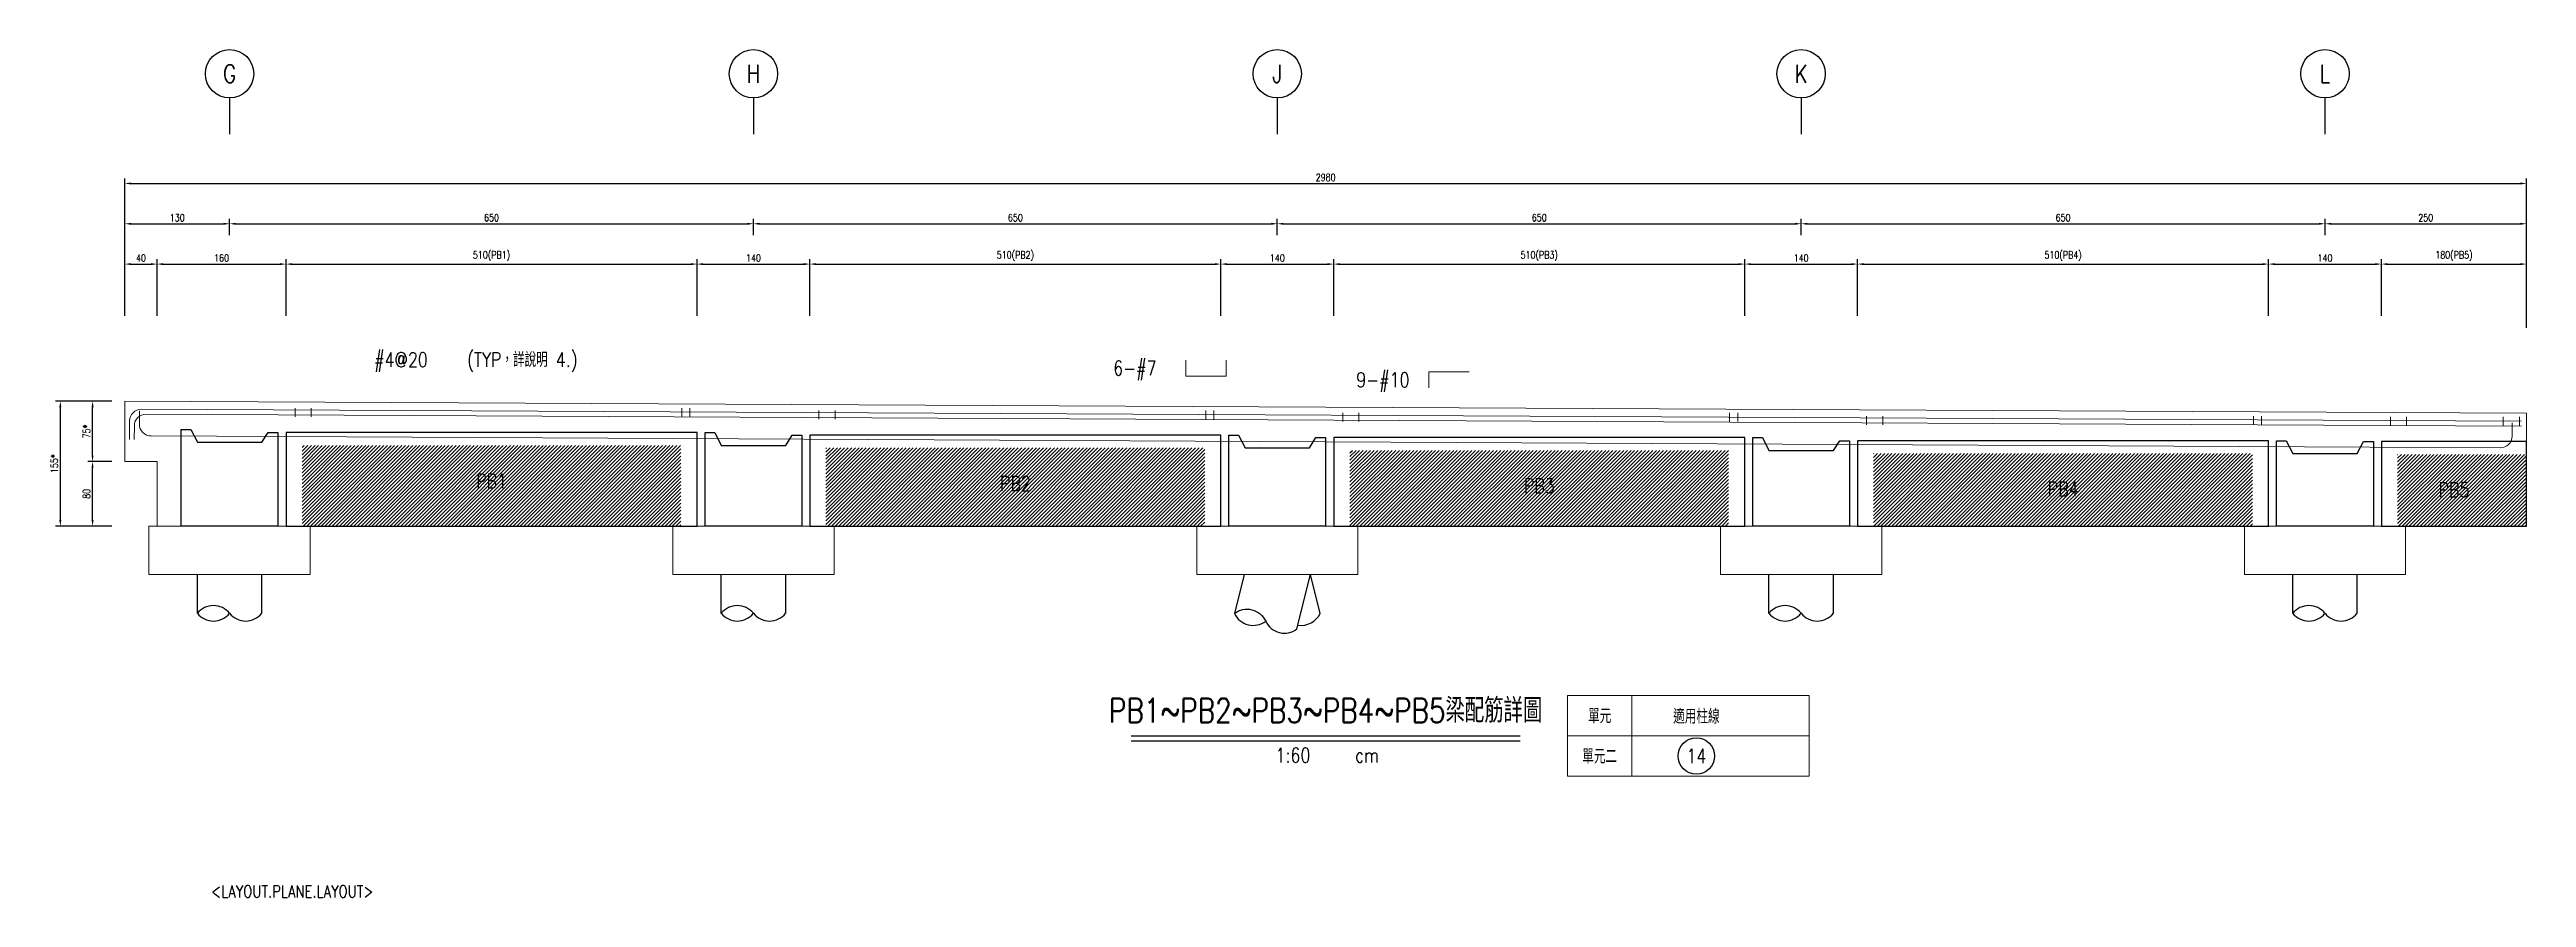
# Model space of a CAD drawing. Extents: x -4754 to 4976, y -23710 to 3942.
# Drawn here: x -359 to 2715, y -19960 to -18909 of the extents above; entities that cross this region are included whole.
import ezdxf
from ezdxf.enums import TextEntityAlignment as Align

# ---------------------------------------------------------------- set-up
doc = ezdxf.new("R2010")
doc.units = 0
doc.header["$LTSCALE"] = 3
doc.layers.get('0').update_dxf_attribs({"linetype": 'CONTINUOUS'})
doc.layers.add('HB_0', color=7, linetype='CONTINUOUS', transparency=0.5)
for name, color, linetype in [('HB_DIM', 1, 'CONTINUOUS'), ('HB_SYMBOLS', 7, 'CONTINUOUS'), ('HB_TXT_CTEXT', 2, 'CONTINUOUS'), ('RCAD.PARM.Trestle', 2, 'CONTINUOUS'), ('鋼筋', 3, 'CONTINUOUS')]:
    doc.layers.add(name, color=color, linetype=linetype)
doc.styles.get("Standard").update_dxf_attribs({"font": 'ROMANS.shx', "width": 0.8, "bigfont": 'chineset.shx'})
doc.dimstyles.new('30', dxfattribs={"dimscale": 3, "dimtxt": 3, "dimasz": 2.5, "dimexe": 2, "dimexo": 2, "dimgap": 1, "dimtad": 1, "dimdsep": 46, "dimtxsty": 'Standard', "dimcen": 0, "dimclrd": 256, "dimclre": 256, "dimclrt": 2, "dimadec": 0, "dimazin": 0, "dimtfac": 1, "dimtix": 1, "dimtmove": 2, "dimatfit": 3, "dimfxl": 1, "dimtolj": 1, "dimtzin": 0, "dimarcsym": 0})

msp = doc.modelspace()

# ---------------------------------------------------------------- texts
at = {"layer": 'HB_TXT_CTEXT', "linetype": 'Continuous', "width": 0.8}
for s, p in [('#4@20    (TYP，詳說明 4.)', (43.843, -19293.337, -36.57)), (' 6-#7', (951.112, -19303.834, -37.62)), (' 9-#10', (1252.738, -19318.353, -37.12))]:
    msp.add_text(s, height=18, dxfattribs=at).set_placement(p, align=Align.MIDDLE_LEFT)
for s, p in [('PB1', (189.573, -19443.802)), ('PB2', (839.573, -19446.802)), ('PB3', (1489.573, -19449.802)), ('PB4', (2139.573, -19453.802)), ('PB5', (2624.573, -19454.802)), ('單元', (1564.573, -19734.802)), ('適用柱線', (1684.573, -19734.802)), ('單元二', (1564.573, -19784.802))]:
    msp.add_text(s, height=18, dxfattribs=at).set_placement(p, align=Align.MIDDLE)
at = {"layer": 'RCAD.PARM.Trestle', "color": 2, "linetype": 'Continuous', "width": 0.8}
msp.add_text('<LAYOUT.PLANE.LAYOUT>', height=15, rotation=360, dxfattribs=at).set_placement((-158.156, -19964.682), align=Align.BOTTOM_LEFT)

# ---------------------------------------------------------------- blocks, each defined once
blk = doc.blocks.new('pile_vertical_with_pilecap')
at = {"linetype": 'Continuous'}
for p, q in [((-40, -48.1), (-40, 0)), ((-40, -48.1), (-40, 0)), ((40, -48.1), (40, 0)), ((40, -48.1), (40, 0))]:
    blk.add_line(p, q, dxfattribs=at)
for centre, start, end in [((-20, -64.1), 38.718, 141.282), ((-20, -64.1), 38.718, 141.282), ((-20, -32), 218.718, 321.282), ((-20, -32), 218.718, 321.282), ((20, -32), 218.718, 321.282), ((20, -32), 218.718, 321.282)]:
    blk.add_arc(centre, 25.6, start, end, dxfattribs=at)
blk = doc.blocks.new('racked_with_pilecap_Transverse')
at = {"linetype": 'Continuous'}
for points in [[(-41.2, 0), (-53.2, -48.1)], [(24.4, -67.5), (41.2, 0)]]:
    blk.add_lwpolyline(points, dxfattribs=at)
blk.add_lwpolyline([(53.2, -48.1), (41.2, 0)])
for points in [[(-53.2, -48.1, -0.48), (-14.4, -57.8, 0.48), (24.4, -67.5, 0.48)], [(-53.2, -48.1, 0.48), (-14.4, -57.8, 0.48)], [(25.6, -62.6, 0.340232), (53.2, -48.1)]]:
    blk.add_lwpolyline(points, format="xyb", dxfattribs=at)
blk = doc.blocks.new('line_guide')
at = {"color": 4, "linetype": 'Continuous'}
blk.add_line((0, 0), (0, -45), dxfattribs=at)
blk.add_circle((0, 30), 30, dxfattribs=at)
at = {"color": 4, "linetype": 'Continuous', "width": 0.8}
blk.add_attdef('A', text='', height=22.5, dxfattribs=at).set_placement((0, 30), align=Align.MIDDLE)
blk = doc.blocks.new('title_beam')
at = {"color": 3, "linetype": 'Continuous'}
blk.add_line((-241.2, 0), (241.2, 0), dxfattribs=at)
at = {"color": 1, "linetype": 'Continuous'}
blk.add_line((-241.2, -6), (241.2, -6), dxfattribs=at)
at = {"color": 3, "linetype": 'Continuous', "width": 0.8}
blk.add_attdef('TITLE', text='', height=30, dxfattribs=at).set_placement((0, 33), align=Align.MIDDLE)
at = {"linetype": 'Continuous', "width": 0.8}
blk.add_attdef('SCALE', text='', height=18, dxfattribs=at).set_placement((-40.6, -24), align=Align.MIDDLE)
blk.add_attdef('CM', (36.5, -33), '', height=18, dxfattribs=at)
blk = doc.blocks.new('line_tag')
at = {"layer": 'HB_SYMBOLS', "color": 4, "linetype": 'Continuous'}
blk.add_circle((0, 0), 22.5, dxfattribs=at)
at = {"color": 4, "linetype": 'Continuous', "width": 0.8}
blk.add_attdef('A', text='', height=18, dxfattribs=at).set_placement((0, 0), align=Align.MIDDLE)
blk = doc.blocks.new('*D1250')
at = {"layer": 'HB_DIM', "linetype": 'Continuous', "lineweight": -2}
for p, q in [((-265.4, -19238.8), (-265.4, -19168.8)), ((-257.9, -19174.8), (-232.9, -19174.8)), ((-225.4, -19238.8), (-225.4, -19168.8))]:
    blk.add_line(p, q, dxfattribs=at)
at = {"layer": 'HB_DIM'}
for points in [[(-257.9, -19173.6), (-257.9, -19176.1), (-265.4, -19174.8)], [(-232.9, -19176.1), (-232.9, -19173.6), (-225.4, -19174.8)]]:
    blk.add_solid(points, dxfattribs=at)
at = {"layer": 'HB_DIM', "color": 2, "linetype": 'Continuous', "insert": (-245.4, -19167.3), "char_height": 9, "attachment_point": 5, "rotation": 0}
blk.add_mtext('\\A1;40', dxfattribs=at)
blk = doc.blocks.new('*D1251')
at = {"layer": 'HB_DIM', "linetype": 'Continuous', "lineweight": -2}
for p, q in [((-225.4, -19238.8), (-225.4, -19168.8)), ((-217.9, -19174.8), (-72.9, -19174.8)), ((-65.4, -19238.8), (-65.4, -19168.8))]:
    blk.add_line(p, q, dxfattribs=at)
at = {"layer": 'HB_DIM'}
for points in [[(-217.9, -19173.6), (-217.9, -19176.1), (-225.4, -19174.8)], [(-72.9, -19176.1), (-72.9, -19173.6), (-65.4, -19174.8)]]:
    blk.add_solid(points, dxfattribs=at)
at = {"layer": 'HB_DIM', "color": 2, "linetype": 'Continuous', "insert": (-145.4, -19167.3), "char_height": 9, "attachment_point": 5, "rotation": 0}
blk.add_mtext('\\A1;160', dxfattribs=at)
blk = doc.blocks.new('*D1252')
at = {"layer": 'HB_DIM', "linetype": 'Continuous', "lineweight": -2}
for p, q in [((-65.4, -19238.8), (-65.4, -19168.8)), ((-57.9, -19174.8), (437.1, -19174.8)), ((444.6, -19238.8), (444.6, -19168.8))]:
    blk.add_line(p, q, dxfattribs=at)
at = {"layer": 'HB_DIM'}
for points in [[(-57.9, -19173.6), (-57.9, -19176.1), (-65.4, -19174.8)], [(437.1, -19176.1), (437.1, -19173.6), (444.6, -19174.8)]]:
    blk.add_solid(points, dxfattribs=at)
at = {"layer": 'HB_DIM', "color": 2, "linetype": 'Continuous', "insert": (189.6, -19164.9), "char_height": 9, "attachment_point": 5, "rotation": 0}
blk.add_mtext('\\A1;510(PB1)', dxfattribs=at)
blk = doc.blocks.new('*D1253')
at = {"layer": 'HB_DIM', "linetype": 'Continuous', "lineweight": -2}
for p, q in [((444.6, -19238.8), (444.6, -19168.8)), ((452.1, -19174.8), (577.1, -19174.8)), ((584.6, -19238.8), (584.6, -19168.8))]:
    blk.add_line(p, q, dxfattribs=at)
at = {"layer": 'HB_DIM'}
for points in [[(452.1, -19173.6), (452.1, -19176.1), (444.6, -19174.8)], [(577.1, -19176.1), (577.1, -19173.6), (584.6, -19174.8)]]:
    blk.add_solid(points, dxfattribs=at)
at = {"layer": 'HB_DIM', "color": 2, "linetype": 'Continuous', "insert": (514.6, -19167.3), "char_height": 9, "attachment_point": 5, "rotation": 0}
blk.add_mtext('\\A1;140', dxfattribs=at)
blk = doc.blocks.new('*D1254')
at = {"layer": 'HB_DIM', "linetype": 'Continuous', "lineweight": -2}
for p, q in [((584.6, -19238.8), (584.6, -19168.8)), ((592.1, -19174.8), (1087.1, -19174.8)), ((1094.6, -19238.8), (1094.6, -19168.8))]:
    blk.add_line(p, q, dxfattribs=at)
at = {"layer": 'HB_DIM'}
for points in [[(592.1, -19173.6), (592.1, -19176.1), (584.6, -19174.8)], [(1087.1, -19176.1), (1087.1, -19173.6), (1094.6, -19174.8)]]:
    blk.add_solid(points, dxfattribs=at)
at = {"layer": 'HB_DIM', "color": 2, "linetype": 'Continuous', "insert": (839.6, -19164.9), "char_height": 9, "attachment_point": 5, "rotation": 0}
blk.add_mtext('\\A1;510(PB2)', dxfattribs=at)
blk = doc.blocks.new('*D1255')
at = {"layer": 'HB_DIM', "linetype": 'Continuous', "lineweight": -2}
for p, q in [((1094.6, -19238.8), (1094.6, -19168.8)), ((1102.1, -19174.8), (1227.1, -19174.8)), ((1234.6, -19238.8), (1234.6, -19168.8))]:
    blk.add_line(p, q, dxfattribs=at)
at = {"layer": 'HB_DIM'}
for points in [[(1102.1, -19173.6), (1102.1, -19176.1), (1094.6, -19174.8)], [(1227.1, -19176.1), (1227.1, -19173.6), (1234.6, -19174.8)]]:
    blk.add_solid(points, dxfattribs=at)
at = {"layer": 'HB_DIM', "color": 2, "linetype": 'Continuous', "insert": (1164.6, -19167.3), "char_height": 9, "attachment_point": 5, "rotation": 0}
blk.add_mtext('\\A1;140', dxfattribs=at)
blk = doc.blocks.new('*D1256')
at = {"layer": 'HB_DIM', "linetype": 'Continuous', "lineweight": -2}
for p, q in [((1234.6, -19238.8), (1234.6, -19168.8)), ((1242.1, -19174.8), (1737.1, -19174.8)), ((1744.6, -19238.8), (1744.6, -19168.8))]:
    blk.add_line(p, q, dxfattribs=at)
at = {"layer": 'HB_DIM'}
for points in [[(1242.1, -19173.6), (1242.1, -19176.1), (1234.6, -19174.8)], [(1737.1, -19176.1), (1737.1, -19173.6), (1744.6, -19174.8)]]:
    blk.add_solid(points, dxfattribs=at)
at = {"layer": 'HB_DIM', "color": 2, "linetype": 'Continuous', "insert": (1489.6, -19164.9), "char_height": 9, "attachment_point": 5, "rotation": 0}
blk.add_mtext('\\A1;510(PB3)', dxfattribs=at)
blk = doc.blocks.new('*D1257')
at = {"layer": 'HB_DIM', "linetype": 'Continuous', "lineweight": -2}
for p, q in [((1744.6, -19238.8), (1744.6, -19168.8)), ((1752.1, -19174.8), (1877.1, -19174.8)), ((1884.6, -19238.8), (1884.6, -19168.8))]:
    blk.add_line(p, q, dxfattribs=at)
at = {"layer": 'HB_DIM'}
for points in [[(1752.1, -19173.6), (1752.1, -19176.1), (1744.6, -19174.8)], [(1877.1, -19176.1), (1877.1, -19173.6), (1884.6, -19174.8)]]:
    blk.add_solid(points, dxfattribs=at)
at = {"layer": 'HB_DIM', "color": 2, "linetype": 'Continuous', "insert": (1814.6, -19167.3), "char_height": 9, "attachment_point": 5, "rotation": 0}
blk.add_mtext('\\A1;140', dxfattribs=at)
blk = doc.blocks.new('*D1258')
at = {"layer": 'HB_DIM', "linetype": 'Continuous', "lineweight": -2}
for p, q in [((1884.6, -19238.8), (1884.6, -19168.8)), ((1892.1, -19174.8), (2387.1, -19174.8)), ((2394.6, -19238.8), (2394.6, -19168.8))]:
    blk.add_line(p, q, dxfattribs=at)
at = {"layer": 'HB_DIM'}
for points in [[(1892.1, -19173.6), (1892.1, -19176.1), (1884.6, -19174.8)], [(2387.1, -19176.1), (2387.1, -19173.6), (2394.6, -19174.8)]]:
    blk.add_solid(points, dxfattribs=at)
at = {"layer": 'HB_DIM', "color": 2, "linetype": 'Continuous', "insert": (2139.6, -19164.9), "char_height": 9, "attachment_point": 5, "rotation": 0}
blk.add_mtext('\\A1;510(PB4)', dxfattribs=at)
blk = doc.blocks.new('*D1259')
at = {"layer": 'HB_DIM', "linetype": 'Continuous', "lineweight": -2}
for p, q in [((2394.6, -19238.8), (2394.6, -19168.8)), ((2402.1, -19174.8), (2527.1, -19174.8)), ((2534.6, -19238.8), (2534.6, -19168.8))]:
    blk.add_line(p, q, dxfattribs=at)
at = {"layer": 'HB_DIM'}
for points in [[(2402.1, -19173.6), (2402.1, -19176.1), (2394.6, -19174.8)], [(2527.1, -19176.1), (2527.1, -19173.6), (2534.6, -19174.8)]]:
    blk.add_solid(points, dxfattribs=at)
at = {"layer": 'HB_DIM', "color": 2, "linetype": 'Continuous', "insert": (2464.6, -19167.3), "char_height": 9, "attachment_point": 5, "rotation": 0}
blk.add_mtext('\\A1;140', dxfattribs=at)
blk = doc.blocks.new('*D1260')
at = {"layer": 'HB_DIM', "linetype": 'Continuous', "lineweight": -2}
for p, q in [((2534.6, -19238.8), (2534.6, -19168.8)), ((2542.1, -19174.8), (2707.1, -19174.8)), ((2714.6, -19238.8), (2714.6, -19168.8))]:
    blk.add_line(p, q, dxfattribs=at)
at = {"layer": 'HB_DIM'}
for points in [[(2542.1, -19173.6), (2542.1, -19176.1), (2534.6, -19174.8)], [(2707.1, -19176.1), (2707.1, -19173.6), (2714.6, -19174.8)]]:
    blk.add_solid(points, dxfattribs=at)
at = {"layer": 'HB_DIM', "color": 2, "linetype": 'Continuous', "insert": (2624.6, -19164.9), "char_height": 9, "attachment_point": 5, "rotation": 0}
blk.add_mtext('\\A1;180(PB5)', dxfattribs=at)
blk = doc.blocks.new('*D1261')
at = {"layer": 'HB_DIM', "linetype": 'Continuous', "lineweight": -2}
for p, q in [((-281.4, -19419.8), (-311.4, -19419.8)), ((-305.4, -19492.3), (-305.4, -19427.3)), ((-281.4, -19499.8), (-311.4, -19499.8))]:
    blk.add_line(p, q, dxfattribs=at)
at = {"layer": 'HB_DIM'}
for points in [[(-304.2, -19427.3), (-306.7, -19427.3), (-305.4, -19419.8)], [(-306.7, -19492.3), (-304.2, -19492.3), (-305.4, -19499.8)]]:
    blk.add_solid(points, dxfattribs=at)
at = {"layer": 'HB_DIM', "color": 2, "linetype": 'Continuous', "insert": (-312.9, -19459.8), "char_height": 9, "attachment_point": 5, "rotation": 90}
blk.add_mtext('\\A1;80', dxfattribs=at)
blk = doc.blocks.new('*D1262')
at = {"layer": 'HB_DIM', "linetype": 'Continuous', "lineweight": -2}
for p, q in [((-281.4, -19344.8), (-311.4, -19344.8)), ((-305.4, -19412.3), (-305.4, -19352.3)), ((-281.4, -19419.8), (-311.4, -19419.8))]:
    blk.add_line(p, q, dxfattribs=at)
at = {"layer": 'HB_DIM'}
for points in [[(-304.2, -19352.3), (-306.7, -19352.3), (-305.4, -19344.8)], [(-306.7, -19412.3), (-304.2, -19412.3), (-305.4, -19419.8)]]:
    blk.add_solid(points, dxfattribs=at)
at = {"layer": 'HB_DIM', "color": 2, "linetype": 'Continuous', "insert": (-312.9, -19382.3), "char_height": 9, "attachment_point": 5, "rotation": 90}
blk.add_mtext('\\A1;75*', dxfattribs=at)
blk = doc.blocks.new('*D1263')
at = {"layer": 'HB_DIM', "linetype": 'Continuous', "lineweight": -2}
for p, q in [((-265.4, -19238.8), (-265.4, -19068.8)), ((-257.9, -19074.8), (2707.1, -19074.8)), ((2714.6, -19253.8), (2714.6, -19068.8))]:
    blk.add_line(p, q, dxfattribs=at)
at = {"layer": 'HB_DIM'}
for points in [[(-257.9, -19073.6), (-257.9, -19076.1), (-265.4, -19074.8)], [(2707.1, -19076.1), (2707.1, -19073.6), (2714.6, -19074.8)]]:
    blk.add_solid(points, dxfattribs=at)
at = {"layer": 'HB_DIM', "color": 2, "linetype": 'Continuous', "insert": (1224.6, -19067.3), "char_height": 9, "attachment_point": 5, "rotation": 0}
blk.add_mtext('\\A1;2980', dxfattribs=at)
blk = doc.blocks.new('*D1264')
at = {"layer": 'HB_DIM', "linetype": 'Continuous', "lineweight": -2}
for p, q in [((-265.4, -19238.8), (-265.4, -19118.8)), ((-257.9, -19124.8), (-142.9, -19124.8)), ((-135.4, -19138.8), (-135.4, -19118.8))]:
    blk.add_line(p, q, dxfattribs=at)
at = {"layer": 'HB_DIM'}
for points in [[(-257.9, -19123.6), (-257.9, -19126.1), (-265.4, -19124.8)], [(-142.9, -19126.1), (-142.9, -19123.6), (-135.4, -19124.8)]]:
    blk.add_solid(points, dxfattribs=at)
at = {"layer": 'HB_DIM', "color": 2, "linetype": 'Continuous', "insert": (-200.4, -19117.3), "char_height": 9, "attachment_point": 5, "rotation": 0}
blk.add_mtext('\\A1;130', dxfattribs=at)
blk = doc.blocks.new('*D1265')
at = {"layer": 'HB_DIM', "linetype": 'Continuous', "lineweight": -2}
for p, q in [((-135.4, -19138.8), (-135.4, -19118.8)), ((-127.9, -19124.8), (507.1, -19124.8)), ((514.6, -19138.8), (514.6, -19118.8))]:
    blk.add_line(p, q, dxfattribs=at)
at = {"layer": 'HB_DIM'}
for points in [[(-127.9, -19123.6), (-127.9, -19126.1), (-135.4, -19124.8)], [(507.1, -19126.1), (507.1, -19123.6), (514.6, -19124.8)]]:
    blk.add_solid(points, dxfattribs=at)
at = {"layer": 'HB_DIM', "color": 2, "linetype": 'Continuous', "insert": (189.6, -19117.3), "char_height": 9, "attachment_point": 5, "rotation": 0}
blk.add_mtext('\\A1;650', dxfattribs=at)
blk = doc.blocks.new('*D1266')
at = {"layer": 'HB_DIM', "linetype": 'Continuous', "lineweight": -2}
for p, q in [((514.6, -19138.8), (514.6, -19118.8)), ((522.1, -19124.8), (1157.1, -19124.8)), ((1164.6, -19138.8), (1164.6, -19118.8))]:
    blk.add_line(p, q, dxfattribs=at)
at = {"layer": 'HB_DIM'}
for points in [[(522.1, -19123.6), (522.1, -19126.1), (514.6, -19124.8)], [(1157.1, -19126.1), (1157.1, -19123.6), (1164.6, -19124.8)]]:
    blk.add_solid(points, dxfattribs=at)
at = {"layer": 'HB_DIM', "color": 2, "linetype": 'Continuous', "insert": (839.6, -19117.3), "char_height": 9, "attachment_point": 5, "rotation": 0}
blk.add_mtext('\\A1;650', dxfattribs=at)
blk = doc.blocks.new('*D1267')
at = {"layer": 'HB_DIM', "linetype": 'Continuous', "lineweight": -2}
for p, q in [((1164.6, -19138.8), (1164.6, -19118.8)), ((1172.1, -19124.8), (1807.1, -19124.8)), ((1814.6, -19138.8), (1814.6, -19118.8))]:
    blk.add_line(p, q, dxfattribs=at)
at = {"layer": 'HB_DIM'}
for points in [[(1172.1, -19123.6), (1172.1, -19126.1), (1164.6, -19124.8)], [(1807.1, -19126.1), (1807.1, -19123.6), (1814.6, -19124.8)]]:
    blk.add_solid(points, dxfattribs=at)
at = {"layer": 'HB_DIM', "color": 2, "linetype": 'Continuous', "insert": (1489.6, -19117.3), "char_height": 9, "attachment_point": 5, "rotation": 0}
blk.add_mtext('\\A1;650', dxfattribs=at)
blk = doc.blocks.new('*D1268')
at = {"layer": 'HB_DIM', "linetype": 'Continuous', "lineweight": -2}
for p, q in [((1814.6, -19138.8), (1814.6, -19118.8)), ((1822.1, -19124.8), (2457.1, -19124.8)), ((2464.6, -19138.8), (2464.6, -19118.8))]:
    blk.add_line(p, q, dxfattribs=at)
at = {"layer": 'HB_DIM'}
for points in [[(1822.1, -19123.6), (1822.1, -19126.1), (1814.6, -19124.8)], [(2457.1, -19126.1), (2457.1, -19123.6), (2464.6, -19124.8)]]:
    blk.add_solid(points, dxfattribs=at)
at = {"layer": 'HB_DIM', "color": 2, "linetype": 'Continuous', "insert": (2139.6, -19117.3), "char_height": 9, "attachment_point": 5, "rotation": 0}
blk.add_mtext('\\A1;650', dxfattribs=at)
blk = doc.blocks.new('*D1269')
at = {"layer": 'HB_DIM', "linetype": 'Continuous', "lineweight": -2}
for p, q in [((2464.6, -19138.8), (2464.6, -19118.8)), ((2472.1, -19124.8), (2707.1, -19124.8)), ((2714.6, -19238.8), (2714.6, -19118.8))]:
    blk.add_line(p, q, dxfattribs=at)
at = {"layer": 'HB_DIM'}
for points in [[(2472.1, -19123.6), (2472.1, -19126.1), (2464.6, -19124.8)], [(2707.1, -19126.1), (2707.1, -19123.6), (2714.6, -19124.8)]]:
    blk.add_solid(points, dxfattribs=at)
at = {"layer": 'HB_DIM', "color": 2, "linetype": 'Continuous', "insert": (2589.6, -19117.3), "char_height": 9, "attachment_point": 5, "rotation": 0}
blk.add_mtext('\\A1;250', dxfattribs=at)
blk = doc.blocks.new('*D1270')
at = {"layer": 'HB_DIM', "linetype": 'Continuous', "lineweight": -2}
for p, q in [((-281.4, -19344.8), (-351.4, -19344.8)), ((-345.4, -19492.3), (-345.4, -19352.3)), ((-281.4, -19499.8), (-351.4, -19499.8))]:
    blk.add_line(p, q, dxfattribs=at)
at = {"layer": 'HB_DIM'}
for points in [[(-344.2, -19352.3), (-346.7, -19352.3), (-345.4, -19344.8)], [(-346.7, -19492.3), (-344.2, -19492.3), (-345.4, -19499.8)]]:
    blk.add_solid(points, dxfattribs=at)
at = {"layer": 'HB_DIM', "color": 2, "linetype": 'Continuous', "insert": (-352.9, -19422.3), "char_height": 9, "attachment_point": 5, "rotation": 90}
blk.add_mtext('\\A1;155*', dxfattribs=at)

# ---------------------------------------------------------------- dimensions: what is measured, and where the dimension line sits
at = {"layer": 'HB_DIM', "linetype": 'Continuous'}
for base, p1, p2, angle, override, picture, middle in [((2714.573, -19074.802), (-265.427, -19244.802), (2714.573, -19259.802), 0, {"dimdec": 0, "dimpost": '<>'}, '*D1263', (1224.573, -19067.302)), ((-135.427, -19124.802), (-265.427, -19244.802), (-135.427, -19144.802, -2619), 0, {"dimdec": 0, "dimpost": '<>'}, '*D1264', (-200.427, -19117.302)), ((514.573, -19124.802), (-135.427, -19144.802, -2619), (514.573, -19144.802, -1969), 0, {"dimdec": 0, "dimpost": '<>'}, '*D1265', (189.573, -19117.302)), ((1164.573, -19124.802), (514.573, -19144.802, -1969), (1164.573, -19144.802, -1319), 0, {"dimdec": 0, "dimpost": '<>'}, '*D1266', (839.573, -19117.302)), ((1814.573, -19124.802), (1164.573, -19144.802, -1319), (1814.573, -19144.802, -669), 0, {"dimdec": 0, "dimpost": '<>'}, '*D1267', (1489.573, -19117.302)), ((2464.573, -19124.802), (1814.573, -19144.802, -669), (2464.573, -19144.802, -19), 0, {"dimdec": 0, "dimpost": '<>'}, '*D1268', (2139.573, -19117.302)), ((2714.573, -19124.802), (2464.573, -19144.802, -19), (2714.573, -19244.802), 0, {"dimdec": 0, "dimpost": '<>'}, '*D1269', (2589.573, -19117.302)), ((-225.427, -19174.802), (-265.427, -19244.802), (-225.427, -19244.802, 40), 0, {"dimdec": 0, "dimpost": '<>'}, '*D1250', (-245.427, -19167.302)), ((-65.427, -19174.802), (-225.427, -19244.802, 40), (-65.427, -19244.802), 0, {"dimdec": 0, "dimpost": '<>'}, '*D1251', (-145.427, -19167.302)), ((584.573, -19174.802), (444.573, -19244.802), (584.573, -19244.802), 0, {"dimdec": 0, "dimpost": '<>'}, '*D1253', (514.573, -19167.302)), ((1234.573, -19174.802), (1094.573, -19244.802), (1234.573, -19244.802), 0, {"dimdec": 0, "dimpost": '<>'}, '*D1255', (1164.573, -19167.302)), ((1884.573, -19174.802), (1744.573, -19244.802), (1884.573, -19244.802), 0, {"dimdec": 0, "dimpost": '<>'}, '*D1257', (1814.573, -19167.302)), ((2534.573, -19174.802), (2394.573, -19244.802), (2534.573, -19244.802), 0, {"dimdec": 0, "dimpost": '<>'}, '*D1259', (2464.573, -19167.302)), ((-305.427, -19419.802), (-275.427, -19499.802), (-275.427, -19419.802), 90, {"dimtad": 4, "dimdec": 0, "dimpost": '<>'}, '*D1261', (-312.927, -19459.802))]:
    dim = msp.add_linear_dim(base=base, p1=p1, p2=p2, angle=angle, dimstyle='30', override=override, dxfattribs=at)
    dim.commit()
    dim.dimension.update_dxf_attribs({"geometry": picture, "text_midpoint": middle})
for base, p1, p2, angle, text, override, picture, middle in [((444.573, -19174.802), (-65.427, -19244.802), (444.573, -19244.802), 0, '<>(PB1)', {"dimdec": 0, "dimpost": '<>'}, '*D1252', (189.573, -19164.944)), ((1094.573, -19174.802), (584.573, -19244.802), (1094.573, -19244.802), 0, '<>(PB2)', {"dimdec": 0, "dimpost": '<>'}, '*D1254', (839.573, -19164.944)), ((1744.573, -19174.802), (1234.573, -19244.802), (1744.573, -19244.802), 0, '<>(PB3)', {"dimdec": 0, "dimpost": '<>'}, '*D1256', (1489.573, -19164.944)), ((2394.573, -19174.802), (1884.573, -19244.802), (2394.573, -19244.802), 0, '<>(PB4)', {"dimdec": 0, "dimpost": '<>'}, '*D1258', (2139.573, -19164.944)), ((2714.573, -19174.802), (2534.573, -19244.802), (2714.573, -19244.802), 0, '<>(PB5)', {"dimdec": 0, "dimpost": '<>'}, '*D1260', (2624.573, -19164.944)), ((-345.427, -19344.802), (-275.427, -19499.802), (-275.427, -19344.802), 90, '<>*', {"dimtad": 4, "dimdec": 0, "dimpost": '<>'}, '*D1270', (-352.927, -19422.302)), ((-305.427, -19344.802), (-275.427, -19419.802), (-275.427, -19344.802), 90, '<>*', {"dimtad": 4, "dimdec": 0, "dimpost": '<>'}, '*D1262', (-312.927, -19382.302))]:
    dim = msp.add_linear_dim(base=base, p1=p1, p2=p2, angle=angle, text=text, dimstyle='30', override=override, dxfattribs=at)
    dim.commit()
    dim.dimension.update_dxf_attribs({"geometry": picture, "text_midpoint": middle})

# ---------------------------------------------------------------- hatches: boundary and pattern name
at = {"layer": 'HB_0', "linetype": 'Continuous'}
h = msp.add_hatch(dxfattribs=at)
h.set_pattern_fill('ANSI31', color=256, style=0)
h.paths.add_polyline_path([(-45.427, -19399.802), (424.573, -19399.802), (424.573, -19499.802), (-45.427, -19499.802)], flags=17)
h = msp.add_hatch(dxfattribs=at)
h.set_pattern_fill('ANSI31', color=256, style=0)
h.paths.add_polyline_path([(604.573, -19402.802), (1074.573, -19402.802), (1074.573, -19499.802), (604.573, -19499.802)], flags=17)
h = msp.add_hatch(dxfattribs=at)
h.set_pattern_fill('ANSI31', color=256, style=0)
h.paths.add_polyline_path([(1254.573, -19405.802), (1724.573, -19405.802), (1724.573, -19499.802), (1254.573, -19499.802)], flags=17)
h = msp.add_hatch(dxfattribs=at)
h.set_pattern_fill('ANSI31', color=256, style=0)
h.paths.add_polyline_path([(1904.573, -19409.802), (2374.573, -19409.802), (2374.573, -19499.802), (1904.573, -19499.802)], flags=17)
h = msp.add_hatch(dxfattribs=at)
h.set_pattern_fill('ANSI31', color=256, style=0)
h.paths.add_polyline_path([(2554.573, -19410.802), (2714.573, -19410.802), (2714.573, -19499.802), (2554.573, -19499.802)], flags=17)

# ---------------------------------------------------------------- linework, layer by layer
at = {"layer": 'HB_0', "lineweight": 5}
msp.add_lwpolyline([(-225.427, -19499.802), (-225.427, -19419.802), (-265.427, -19419.802), (-265.427, -19344.802), (2714.573, -19359.802), (2714.573, -19499.802), (-225.427, -19499.802)], dxfattribs=at)
at = {"layer": 'HB_0', "color": 1, "linetype": 'Continuous'}
for points in [[(-195.427, -19499.802), (-195.427, -19379.802), (-183.427, -19379.802), (-175.427, -19395.802), (-95.427, -19395.802), (-87.427, -19383.802), (-75.427, -19383.802), (-75.427, -19499.802), (-195.427, -19499.802)], [(-65.427, -19499.802), (-45.427, -19499.802), (424.573, -19499.802), (444.573, -19499.802), (444.573, -19383.802), (424.573, -19383.802), (-45.427, -19383.802), (-65.427, -19383.802), (-65.427, -19499.802)], [(454.573, -19499.802), (454.573, -19383.802), (466.573, -19383.802), (474.573, -19399.802), (554.573, -19399.802), (562.573, -19386.802), (574.573, -19386.802), (574.573, -19499.802), (454.573, -19499.802)], [(584.573, -19499.802), (604.573, -19499.802), (1074.573, -19499.802), (1094.573, -19499.802), (1094.573, -19386.802), (1074.573, -19386.802), (604.573, -19386.802), (584.573, -19386.802), (584.573, -19499.802)], [(1104.573, -19499.802), (1104.573, -19386.802), (1116.573, -19386.802), (1124.573, -19402.802), (1204.573, -19402.802), (1212.573, -19389.802), (1224.573, -19389.802), (1224.573, -19499.802), (1104.573, -19499.802)], [(1234.573, -19499.802), (1254.573, -19499.802), (1724.573, -19499.802), (1744.573, -19499.802), (1744.573, -19389.802), (1724.573, -19389.802), (1254.573, -19389.802), (1234.573, -19389.802), (1234.573, -19499.802)], [(1754.573, -19499.802), (1754.573, -19389.802), (1766.573, -19389.802), (1774.573, -19405.802), (1854.573, -19405.802), (1862.573, -19393.802), (1874.573, -19393.802), (1874.573, -19499.802), (1754.573, -19499.802)], [(1884.573, -19499.802), (1904.573, -19499.802), (2374.573, -19499.802), (2394.573, -19499.802), (2394.573, -19393.802), (2374.573, -19393.802), (1904.573, -19393.802), (1884.573, -19393.802), (1884.573, -19499.802)], [(2404.573, -19499.802), (2404.573, -19393.802), (2416.573, -19393.802), (2424.573, -19409.802), (2504.573, -19409.802), (2512.573, -19394.802), (2524.573, -19394.802), (2524.573, -19499.802), (2404.573, -19499.802)], [(2534.573, -19499.802), (2554.573, -19499.802), (2714.573, -19499.802), (2714.573, -19394.802), (2554.573, -19394.802), (2534.573, -19394.802), (2534.573, -19499.802)]]:
    msp.add_lwpolyline(points, dxfattribs=at)
at = {"layer": 'HB_0', "lineweight": 5}
for points in [[(-235.427, -19559.802, -222.5), (-35.427, -19559.802, -222.5), (-35.427, -19499.802, -222.5), (-235.427, -19499.802, -222.5), (-235.427, -19559.802, -222.5)], [(414.573, -19559.802, -250), (614.573, -19559.802, -250), (614.573, -19499.802, -250), (414.573, -19499.802, -250), (414.573, -19559.802, -250)], [(1064.573, -19559.802, -250), (1264.573, -19559.802, -250), (1264.573, -19499.802, -250), (1064.573, -19499.802, -250), (1064.573, -19559.802, -250)], [(1714.573, -19559.802, -250), (1914.573, -19559.802, -250), (1914.573, -19499.802, -250), (1714.573, -19499.802, -250), (1714.573, -19559.802, -250)], [(2364.573, -19559.802, -250), (2564.573, -19559.802, -250), (2564.573, -19499.802, -250), (2364.573, -19499.802, -250), (2364.573, -19559.802, -250)]]:
    msp.add_polyline3d(points, dxfattribs=at)
at = {"layer": 'HB_DIM', "color": 1, "linetype": 'Continuous'}
for points in [[(-34.157, -19353.337, 0, 5, 0), (-24.157, -19343.337, 0, 0, 0), (25.843, -19293.337, 0, 0, 0), (43.843, -19293.337, 0, 0, 0)], [(933.112, -19393.834, 0, 5, 0), (933.112, -19378.834, 0, 0, 0), (933.112, -19303.834, 0, 0, 0), (951.112, -19303.834, 0, 0, 0)], [(1219.738, -19368.353, 0, 5, 0), (1224.048, -19353.986, 0, 0, 0), (1234.738, -19318.353, 0, 0, 0), (1252.738, -19318.353, 0, 0, 0)], [(1219.738, -19362.338, 0, 5, 0), (1224.579, -19348.141, 0, 0, 0), (1234.738, -19318.353, 0, 0, 0), (1252.738, -19318.353, 0, 0, 0)]]:
    msp.add_lwpolyline(points, format="xyseb", dxfattribs=at)
at = {"layer": 'HB_TXT_CTEXT', "color": 4, "lineweight": 5, "true_color": 0x00ffff}
for p, q in [((1604.573, -19709.802), (1604.573, -19809.802)), ((1524.573, -19759.802), (1824.573, -19759.802))]:
    msp.add_line(p, q, dxfattribs=at)
msp.add_lwpolyline([(1524.573, -19709.802), (1524.573, -19809.802), (1824.573, -19809.802), (1824.573, -19709.802), (1524.573, -19709.802)], dxfattribs=at)
at = {"layer": 'HB_TXT_CTEXT', "lineweight": 5}
for points in [[(1051.112, -19293.834, -37.62), (1051.112, -19313.834, -37.62), (1101.112, -19313.834, -37.62), (1101.112, -19293.834, -37.62)], [(1352.738, -19328.353, -37.12), (1352.738, -19308.353, -37.12), (1402.738, -19308.353, -37.12)]]:
    msp.add_polyline3d(points, dxfattribs=at)
at = {"layer": '鋼筋', "lineweight": 5}
for p, q in [((-247.23, -19356.783, -37.62), (-247.314, -19373.402, -37.62)), ((-247.23, -19356.783, -22.572), (-247.314, -19373.402, -22.572)), ((-247.23, -19356.783, -7.524), (-247.314, -19373.402, -7.524)), ((-247.23, -19356.783, 7.524), (-247.314, -19373.402, 7.524)), ((-247.23, -19356.783, 22.572), (-247.314, -19373.402, 22.572)), ((-247.23, -19356.783, 37.62), (-247.314, -19373.402, 37.62)), ((-244.987, -19354.905, -37.12), (2708.523, -19369.771, -37.12)), ((-244.987, -19354.905, -24.747), (2708.523, -19369.771, -24.747)), ((-244.987, -19354.905, -12.373), (2708.523, -19369.771, -12.373)), ((-244.987, -19354.905), (2708.523, -19369.771)), ((-244.987, -19354.905, 12.373), (2708.523, -19369.771, 12.373)), ((-244.987, -19354.905, 24.747), (2708.523, -19369.771, 24.747)), ((-244.987, -19354.905, 37.12), (2708.523, -19369.771, 37.12)), ((-239.017, -19360.935, -37.12), (2708.493, -19375.771, -37.12)), ((-239.017, -19360.935, 37.12), (2708.493, -19375.771, 37.12)), ((-54.157, -19353.337, -36.57), (-54.157, -19353.337, 36.57)), ((-54.157, -19356.512, 39.745), (-54.157, -19364.132, 39.745)), ((-54.157, -19364.145, -33.427), (-54.157, -19358.757, -38.815)), ((-34.157, -19353.337, -36.57), (-34.157, -19353.337, 36.57)), ((-34.157, -19356.512, 39.745), (-34.157, -19364.132, 39.745)), ((-34.157, -19364.145, -33.427), (-34.157, -19358.757, -38.815)), ((425.843, -19353.337, -36.57), (425.843, -19353.337, 36.57)), ((425.843, -19356.512, 39.745), (425.843, -19364.132, 39.745)), ((425.843, -19364.145, -33.427), (425.843, -19358.757, -38.815)), ((435.843, -19353.337, -36.57), (435.843, -19353.337, 36.57)), ((435.843, -19356.512, 39.745), (435.843, -19364.132, 39.745)), ((435.843, -19364.145, -33.427), (435.843, -19358.757, -38.815)), ((595.843, -19356.337, -36.23), (595.843, -19356.337, 36.23)), ((595.843, -19359.512, 39.405), (595.843, -19367.132, 39.405)), ((595.843, -19367.145, -33.087), (595.843, -19361.757, -38.475)), ((615.843, -19356.337, -36.23), (615.843, -19356.337, 36.23)), ((615.843, -19359.512, 39.405), (615.843, -19367.132, 39.405)), ((615.843, -19367.145, -33.087), (615.843, -19361.757, -38.475)), ((1075.843, -19356.337, -36.23), (1075.843, -19356.337, 36.23)), ((1075.843, -19359.512, 39.405), (1075.843, -19367.132, 39.405)), ((1075.843, -19367.145, -33.087), (1075.843, -19361.757, -38.475)), ((1085.843, -19356.337, -36.23), (1085.843, -19356.337, 36.23)), ((1085.843, -19359.512, 39.405), (1085.843, -19367.132, 39.405)), ((1085.843, -19367.145, -33.087), (1085.843, -19361.757, -38.475)), ((1245.843, -19359.337, -36.23), (1245.843, -19359.337, 36.23)), ((1265.843, -19359.337, -36.23), (1265.843, -19359.337, 36.23)), ((1725.843, -19359.337, -36.23), (1725.843, -19359.337, 36.23)), ((1735.843, -19359.337, -36.23), (1735.843, -19359.337, 36.23)), ((-259.666, -19392.441, -37.12), (-259.55, -19369.321, -37.12)), ((-259.666, -19392.441, -24.747), (-259.55, -19369.321, -24.747)), ((-259.666, -19392.441, -12.373), (-259.55, -19369.321, -12.373)), ((-259.666, -19392.441), (-259.55, -19369.321)), ((-259.666, -19392.441, 12.373), (-259.55, -19369.321, 12.373)), ((-259.666, -19392.441, 24.747), (-259.55, -19369.321, 24.747)), ((-259.666, -19392.441, 37.12), (-259.55, -19369.321, 37.12)), ((-253.666, -19392.471, -37.12), (-253.58, -19375.352, -37.12)), ((-253.666, -19392.471, 37.12), (-253.58, -19375.352, 37.12)), ((-232.897, -19387.965, -37.62), (2682.124, -19402.638, -37.62)), ((-232.897, -19387.965, -22.572), (2682.124, -19402.638, -22.572)), ((-232.897, -19387.965, -7.524), (2682.124, -19402.638, -7.524)), ((-232.897, -19387.965, 7.524), (2682.124, -19402.638, 7.524)), ((-232.897, -19387.965, 22.572), (2682.124, -19402.638, 22.572)), ((-232.897, -19387.965, 37.62), (2682.124, -19402.638, 37.62)), ((1245.843, -19362.512, 39.405), (1245.843, -19370.132, 39.405)), ((1245.843, -19370.145, -33.087), (1245.843, -19364.757, -38.475)), ((1265.843, -19362.512, 39.405), (1265.843, -19370.132, 39.405)), ((1265.843, -19370.145, -33.087), (1265.843, -19364.757, -38.475)), ((1725.843, -19362.512, 39.405), (1725.843, -19370.132, 39.405)), ((1725.843, -19370.145, -33.087), (1725.843, -19364.757, -38.475)), ((1735.843, -19362.512, 39.405), (1735.843, -19370.132, 39.405)), ((1735.843, -19370.145, -33.087), (1735.843, -19364.757, -38.475)), ((1895.843, -19363.337, -36.57), (1895.843, -19363.337, 36.57)), ((1895.843, -19366.512, 39.745), (1895.843, -19374.132, 39.745)), ((1895.843, -19374.145, -33.427), (1895.843, -19368.757, -38.815)), ((1915.843, -19363.337, -36.57), (1915.843, -19363.337, 36.57)), ((1915.843, -19366.512, 39.745), (1915.843, -19374.132, 39.745)), ((1915.843, -19374.145, -33.427), (1915.843, -19368.757, -38.815)), ((2375.843, -19363.337, -36.57), (2375.843, -19363.337, 36.57)), ((2375.843, -19366.512, 39.745), (2375.843, -19374.132, 39.745)), ((2375.843, -19374.145, -33.427), (2375.843, -19368.757, -38.815)), ((2385.843, -19363.337, -36.57), (2385.843, -19363.337, 36.57)), ((2385.843, -19366.512, 39.745), (2385.843, -19374.132, 39.745)), ((2385.843, -19374.145, -33.427), (2385.843, -19368.757, -38.815)), ((2545.843, -19364.337, -36.23), (2545.843, -19364.337, 36.23)), ((2545.843, -19367.512, 39.405), (2545.843, -19375.132, 39.405)), ((2545.843, -19375.145, -33.087), (2545.843, -19369.757, -38.475)), ((2565.843, -19364.337, -36.23), (2565.843, -19364.337, 36.23)), ((2565.843, -19367.512, 39.405), (2565.843, -19375.132, 39.405)), ((2565.843, -19375.145, -33.087), (2565.843, -19369.757, -38.475)), ((2685.843, -19364.337, -36.23), (2685.843, -19364.337, 36.23)), ((2685.843, -19367.512, 39.405), (2685.843, -19375.132, 39.405)), ((2685.843, -19375.145, -33.087), (2685.843, -19369.757, -38.475)), ((2696.687, -19388.221, -37.62), (2696.77, -19371.601, -37.62)), ((2696.687, -19388.221, -22.572), (2696.77, -19371.601, -22.572)), ((2696.687, -19388.221, -7.524), (2696.77, -19371.601, -7.524)), ((2696.687, -19388.221, 7.524), (2696.77, -19371.601, 7.524)), ((2696.687, -19388.221, 22.572), (2696.77, -19371.601, 22.572)), ((2696.687, -19388.221, 37.62), (2696.77, -19371.601, 37.62)), ((2705.843, -19364.337, -36.23), (2705.843, -19364.337, 36.23)), ((2705.843, -19367.512, 39.405), (2705.843, -19375.132, 39.405)), ((2705.843, -19375.145, -33.087), (2705.843, -19369.757, -38.475))]:
    msp.add_line(p, q, dxfattribs=at)
at = {"layer": '鋼筋', "lineweight": 5, "extrusion": (0, 0, -1)}
for centre in [(245.06, -19369.394, 37.12), (245.06, -19369.394, 24.747), (245.06, -19369.394, 12.373), (245.06, -19369.394), (245.06, -19369.394, -12.373), (245.06, -19369.394, -24.747), (245.06, -19369.394, -37.12), (239.09, -19375.425, 37.12), (239.09, -19375.425, -37.12)]:
    msp.add_arc(centre, 14.49, 0.288399, 90.288399, dxfattribs=at)
at = {"layer": '鋼筋', "lineweight": 5, "extrusion": (1, -3.67394e-16, 0)}
for centre in [(-19356.512, -36.57, -54.157), (-19356.512, -36.57, -34.157), (-19356.512, -36.57, 425.843), (-19356.512, -36.57, 435.843), (-19359.512, -36.23, 595.843), (-19359.512, -36.23, 615.843), (-19359.512, -36.23, 1075.843), (-19359.512, -36.23, 1085.843), (-19362.512, -36.23, 1245.843), (-19362.512, -36.23, 1265.843), (-19362.512, -36.23, 1725.843), (-19362.512, -36.23, 1735.843), (-19366.512, -36.57, 1895.843), (-19366.512, -36.57, 1915.843), (-19366.512, -36.57, 2375.843), (-19366.512, -36.57, 2385.843), (-19367.512, -36.23, 2545.843), (-19367.512, -36.23, 2565.843), (-19367.512, -36.23, 2685.843), (-19367.512, -36.23, 2705.843)]:
    msp.add_arc(centre, 3.175, 225, 0, dxfattribs=at)
at = {"layer": '鋼筋', "lineweight": 5, "extrusion": (1, -3.67394e-16, -9.79979e-37)}
for centre in [(-19356.512, 36.57, -54.157), (-19356.512, 36.57, -34.157), (-19356.512, 36.57, 425.843), (-19356.512, 36.57, 435.843), (-19366.512, 36.57, 1895.843), (-19366.512, 36.57, 1915.843), (-19366.512, 36.57, 2375.843), (-19366.512, 36.57, 2385.843)]:
    msp.add_arc(centre, 3.175, 0, 90, dxfattribs=at)
at = {"layer": '鋼筋', "lineweight": 5, "extrusion": (1, -3.67394e-16, -2.60373e-38)}
for centre in [(-19359.512, 36.23, 595.843), (-19359.512, 36.23, 615.843), (-19359.512, 36.23, 1075.843), (-19359.512, 36.23, 1085.843), (-19362.512, 36.23, 1245.843), (-19362.512, 36.23, 1265.843), (-19362.512, 36.23, 1725.843), (-19362.512, 36.23, 1735.843), (-19367.512, 36.23, 2545.843), (-19367.512, 36.23, 2565.843), (-19367.512, 36.23, 2685.843), (-19367.512, 36.23, 2705.843)]:
    msp.add_arc(centre, 3.175, 0, 90, dxfattribs=at)
at = {"layer": '鋼筋', "lineweight": 5}
for centre, start, end in [((-232.824, -19373.475, -37.62), 179.711601, 269.711601), ((-232.824, -19373.475, -22.572), 179.711601, 269.711601), ((-232.824, -19373.475, -7.524), 179.711601, 269.711601), ((-232.824, -19373.475, 7.524), 179.711601, 269.711601), ((-232.824, -19373.475, 22.572), 179.711601, 269.711601), ((-232.824, -19373.475, 37.62), 179.711601, 269.711601), ((2682.197, -19388.148, -37.62), 269.711601, 359.711601), ((2682.197, -19388.148, -22.572), 269.711601, 359.711601), ((2682.197, -19388.148, -7.524), 269.711601, 359.711601), ((2682.197, -19388.148, 7.524), 269.711601, 359.711601), ((2682.197, -19388.148, 22.572), 269.711601, 359.711601), ((2682.197, -19388.148, 37.62), 269.711601, 359.711601)]:
    msp.add_arc(centre, 14.49, start, end, dxfattribs=at)

# ---------------------------------------------------------------- block references
at = {"layer": 'HB_0', "linetype": 'Continuous'}
for p, values in [((-135.427, -18968.802), {'A': 'G'}), ((514.573, -18968.802), {'A': 'H'}), ((1164.573, -18968.802), {'A': 'J'}), ((1814.573, -18968.802), {'A': 'K'}), ((2464.573, -18968.802), {'A': 'L'})]:
    msp.add_blockref('line_guide', p, dxfattribs=at).add_auto_attribs(values)
for name, p in [('pile_vertical_with_pilecap', (-135.427, -19559.802, -222.5)), ('pile_vertical_with_pilecap', (514.573, -19559.802, -250)), ('racked_with_pilecap_Transverse', (1164.573, -19559.802, -250)), ('pile_vertical_with_pilecap', (1814.573, -19559.802, -250)), ('pile_vertical_with_pilecap', (2464.573, -19559.802, -250))]:
    msp.add_blockref(name, p, dxfattribs=at)
at = {"layer": 'HB_TXT_CTEXT', "linetype": 'Continuous'}
for name, p, values in [('title_beam', (1224.573, -19759.802), {'TITLE': 'PB1~PB2~PB3~PB4~PB5梁配筋詳圖', 'SCALE': '1:60', 'CM': 'cm'}), ('line_tag', (1684.573, -19784.802), {'A': '14'})]:
    msp.add_blockref(name, p, dxfattribs=at).add_auto_attribs(values)

msp.set_redraw_order([(e.dxf.handle, doc.entitydb.next_handle()) for e in msp.query("TEXT MTEXT ATTDEF DIMENSION ARC_DIMENSION")])  # texts and dimensions are drawn at this point

doc.saveas('drawing.dxf')
